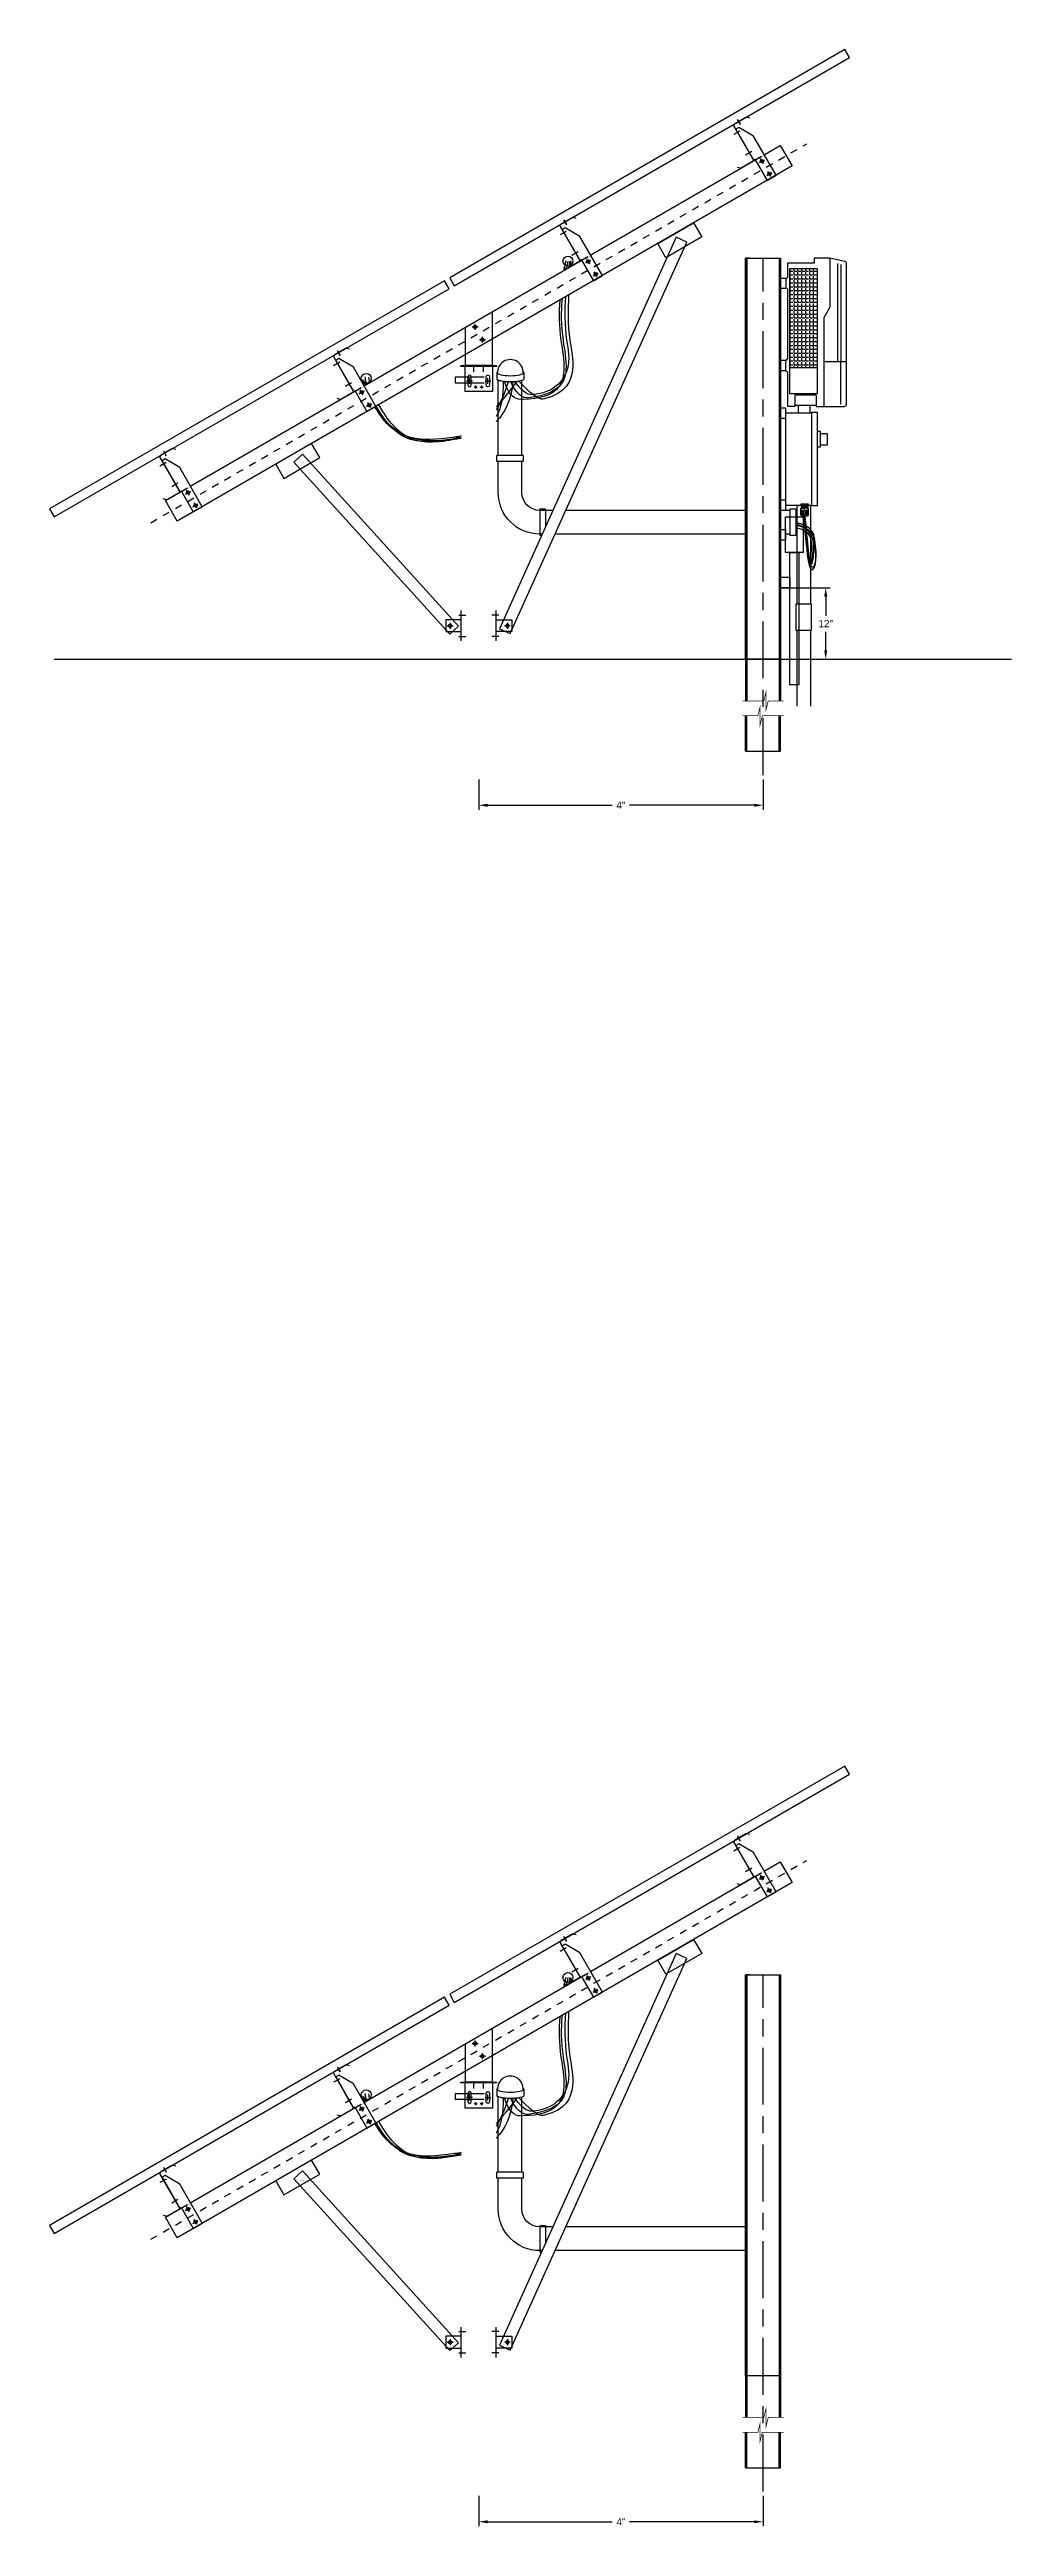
# Model space of a CAD drawing. Extents: x -272 to 283, y -41 to 246.
# Drawn here: x 268.99 to 282.53, y 66.06 to 100.89 of the extents above; entities that cross this region are included whole.
import ezdxf
from ezdxf.enums import TextEntityAlignment as Align

# ---------------------------------------------------------------- set-up
doc = ezdxf.new("R2010")
doc.units = 0
doc.header["$MEASUREMENT"] = 0
for name, pattern in [('Center001', [0.034, 0.02, -0.004, 0.006, -0.004]), ('Center002', [0.068, 0.04, -0.008, 0.012, -0.008]), ('Center005', [0.17, 0.1, -0.02, 0.03, -0.02]), ('Center040', [1.36, 0.8, -0.16, 0.24, -0.16]), ('Dash005', [0.08, 0.05, -0.03]), ('Dash010', [0.16, 0.1, -0.06])]:
    doc.linetypes.add(name, pattern=pattern)
for name, color, linetype in [('CONDUIT', 4, 'Continuous'), ('E-DIM', 1, 'Continuous'), ('G-ANNO-TEXT', 1, 'Continuous'), ('MODULE', 3, 'Continuous'), ('S-Detl-1fin', 5, 'Continuous'), ('S-Detl-2thn', 1, 'Continuous'), ('S-Detl-3med', 3, 'Continuous'), ('S-Detl-4wid', 4, 'Continuous'), ('S-Detl-5xwi', 7, 'Continuous'), ('SE-POWR-STRG-CNXN', 7, 'Continuous'), ('WIRE', 3, 'Continuous')]:
    doc.layers.add(name, color=color, linetype=linetype)
doc.styles.add('NEI-A', font='arial.ttf')
doc.styles.get("Standard").update_dxf_attribs({"font": 'arial.ttf'})
doc.dimstyles.new('NEI-A', dxfattribs={"dimtxt": 0.1, "dimasz": 0.125, "dimexe": 0.0625, "dimexo": 0.0625, "dimgap": 0.0625, "dimtad": 0, "dimtih": 1, "dimtoh": 1, "dimdec": 4, "dimzin": 3, "dimdsep": 46, "dimlunit": 4, "dimtxsty": 'NEI-A', "dimcen": 0, "dimadec": 0, "dimazin": 0, "dimtfac": 0.75, "dimtdec": 4, "dimtofl": 0, "dimtmove": 0, "dimatfit": 3, "dimfxl": 1, "dimfrac": 1, "dimtolj": 1, "dimtzin": 0, "dimarcsym": 0})

msp = doc.modelspace()

# ---------------------------------------------------------------- blocks, each defined once
blk = doc.blocks.new('*U13')
at = {"color": 0}
blk.add_lwpolyline([(0, 0), (77.01, 0), (77.01, 1.57), (0, 1.57)], close=True, dxfattribs=at)
at = {"layer": 'S-Detl-1fin', "linetype": 'Center002'}
for p, q in [((21.57, 0.28), (21.57, -0.51)), ((55.43, 0.28), (55.43, -0.51))]:
    blk.add_line(p, q, dxfattribs=at)
at = {"layer": 'Defpoints', "flags": 8}
blk.add_attdef('NAME', text='', height=1, dxfattribs=at).set_placement((0.13, 0.62), align=Align.MIDDLE_LEFT)
blk = doc.blocks.new('*U15')
blk.add_lwpolyline([(59.9375, -4), (-59.9375, -4), (-59.9375, 0), (59.9375, 0)], close=True)
at = {"layer": 'S-Detl-1fin', "linetype": 'Center040'}
blk.add_line((-63.9375, -2), (63.9375, -2), dxfattribs=at)
blk = doc.blocks.new('*U14')
at = {"layer": 'S-Detl-1fin', "linetype": 'Center002'}
for p, q in [((-0.44, -7.75), (0.56, -7.75)), ((0.06, -8.25), (0.06, -7.25)), ((-0.44, -10.25), (0.56, -10.25)), ((0.06, -10.75), (0.06, -9.75))]:
    blk.add_line(p, q, dxfattribs=at)
at = {"layer": 'S-Detl-2thn'}
blk.add_circle((0.06, -10.25), 0.281, dxfattribs=at)
blk.add_wipeout([(-0.8, -7.09), (-0.8, -6.91), (0.93, -6.91), (0.93, -7.09)])
at = {"color": 0, "linetype": 'Dash010'}
blk.add_line((-0.81, -7), (0.94, -7), dxfattribs=at)
at = {"color": 0}
blk.add_lwpolyline([(-0.81, -11), (0.94, -11), (0.94, -3.38), (-0.47, -0.88), (-1.06, -0.88), (-1.06, -6.88), (-0.81, -6.88)], close=True, dxfattribs=at)
at = {"layer": 'S-Detl-2thn'}
blk.add_circle((0.06, -7.75), 0.281, dxfattribs=at)
blk = doc.blocks.new('*U16')
at = {"linetype": 'Center002'}
for p, q in [((-1.12, 1.08), (-0.12, 1.08)), ((-0.62, 0.58), (-0.62, 1.58)), ((0.12, -1.08), (1.12, -1.08)), ((0.62, -1.58), (0.62, -0.58))]:
    blk.add_line(p, q, dxfattribs=at)
blk.add_lwpolyline([(-2.25, 1.01), (2.25, 3.61), (2.25, -5.46), (-2.25, -5.46)], close=True)
for centre in [(-0.62, 1.08), (0.62, -1.08)]:
    blk.add_circle(centre, 0.281)
blk = doc.blocks.new('*U17')
at = {"linetype": 'Center002'}
for p, q in [((-1.06, -8.05), (-2.06, -8.05)), ((-1.56, -8.55), (-1.56, -7.55)), ((-0.81, -6.51), (-0.81, -4.92)), ((0.81, -6.51), (0.81, -4.92)), ((1.06, -8.05), (2.06, -8.05)), ((1.56, -8.55), (1.56, -7.55))]:
    blk.add_line(p, q, dxfattribs=at)
at = {"linetype": 'Center001'}
for p, q in [((-0.75, -9.08), (-0.25, -9.08)), ((-0.5, -9.33), (-0.5, -8.83)), ((0.25, -9.08), (0.75, -9.08)), ((0.5, -9.33), (0.5, -8.83))]:
    blk.add_line(p, q, dxfattribs=at)
blk.add_lwpolyline([(-3, -5.59), (-3, -5.46), (3, -5.46), (3, -5.59)], close=True)
blk.add_lwpolyline([(2.31, -5.59), (2.31, -9.83), (-2.31, -9.83), (-2.31, -5.59)])
for points in [[(-1.84, -8.77, 1), (-1.28, -8.77), (-1.28, -7.33, 1), (-1.84, -7.33)], [(1.84, -8.77, -1), (1.28, -8.77), (1.28, -7.33, -1), (1.84, -7.33)]]:
    blk.add_lwpolyline(points, format="xyb", close=True)
for centre in [(-0.5, -9.08), (0.5, -9.08)]:
    blk.add_circle(centre, 0.125)
blk = doc.blocks.new('*U18')
at = {"linetype": 'Center005', "const_width": 0.007}
blk.add_lwpolyline([(0, -2.44), (0, 2.9)], dxfattribs=at)
blk.add_lwpolyline([(-4, -4.75), (3, -4.75), (3, -2), (-4, -2)], close=True)
at = {"const_width": 0.007}
for points in [[(-1.28, -4, 1), (-0.72, -4, 1)], [(-0.28, -4, 1), (0.28, -4, 1)], [(0.72, -4, 1), (1.28, -4, 1)], [(1.72, -4, 1), (2.28, -4, 1)]]:
    blk.add_lwpolyline(points, format="xyb", close=True, dxfattribs=at)
at = {"linetype": 'Center002', "const_width": 0.007}
for points in [[(0.5, -4), (-0.5, -4)], [(0, -3.5), (0, -4.5)]]:
    blk.add_lwpolyline(points, dxfattribs=at)
blk = doc.blocks.new('SE GM Post Clip')
at = {"linetype": 'Center002'}
for p, q in [((-2.38, 0), (-1.38, 0)), ((-1.88, 0.5), (-1.88, -0.5)), ((-0.44, 1.81), (1.14, 1.81)), ((-0.44, -1.81), (1.14, -1.81))]:
    blk.add_line(p, q, dxfattribs=at)
blk.add_line((0, -2.56), (0, 2.56))
blk.add_lwpolyline([(0, 1), (-2.62, 1), (-2.62, -1), (0, -1)])
blk.add_circle((-1.88, 0), 0.281)
blk = doc.blocks.new('*U19')
at = {"color": 0}
blk.add_lwpolyline([(-1, 1), (-1, -1), (38.17, -1), (38.17, 1)], close=True, dxfattribs=at)
blk = doc.blocks.new('*U20')
at = {"linetype": 'Center005', "const_width": 0.007}
blk.add_lwpolyline([(0, -2.44), (0, 2.9)], dxfattribs=at)
blk.add_lwpolyline([(4, -4.75), (-3, -4.75), (-3, -2), (4, -2)], close=True)
at = {"const_width": 0.007}
for points in [[(-1.72, -4, -1), (-2.28, -4, -1)], [(-0.72, -4, -1), (-1.28, -4, -1)], [(0.28, -4, -1), (-0.28, -4, -1)], [(1.28, -4, -1), (0.72, -4, -1)]]:
    blk.add_lwpolyline(points, format="xyb", close=True, dxfattribs=at)
at = {"linetype": 'Center002', "const_width": 0.007}
for points in [[(-0.5, -4), (0.5, -4)], [(0, -3.5), (0, -4.5)]]:
    blk.add_lwpolyline(points, dxfattribs=at)
blk = doc.blocks.new('*U21')
at = {"color": 0}
blk.add_lwpolyline([(-1, 1), (-1, -1), (71.48, -1), (71.48, 1)], close=True, dxfattribs=at)
blk = doc.blocks.new('gland')
blk.add_line((-0.48, 1.41), (0.48, 1.41))
blk.add_lwpolyline([(-0.55, 1.41), (0.55, 1.41), (0.55, 1.67), (-0.55, 1.67)], close=True)
for points in [[(-0.55, 0.17), (-0.55, 1.1), (0, 1.1)], [(-0.44, 0.14), (-0.44, 0.8), (-0.55, 0.8)], [(-0.48, 1.41), (-0.48, 1.32), (0, 1.32)], [(-0.48, 1.41), (-0.48, 1.32), (0, 1.32)], [(0.42, 1.32), (0.47, 1.27), (-0.48, 1.24), (-0.43, 1.2), (-0.43, 1.15)], [(-0.48, 1.32), (-0.43, 1.29), (-0.43, 1.24)], [(-0.48, 1.1), (-0.48, 1.15), (0.47, 1.17), (0.42, 1.2), (0.42, 1.27)], [(-0.42, 0), (0.42, 0)], [(-0.38, 0.24), (-0.38, 0.8), (-0.2, 0.8), (-0.2, 0.22), (-0.2, 0.22)], [(0, 0.8), (-0.1, 0.8), (-0.1, 0.22), (-0.1, 0.22)], [(0.48, 1.41), (0.48, 1.32), (0, 1.32)], [(0.48, 1.41), (0.48, 1.32), (0, 1.32)], [(0.55, 0.17), (0.55, 1.1), (0, 1.1)], [(0, 0.8), (0.1, 0.8), (0.1, 0.22), (0.1, 0.22)], [(0.38, 0.24), (0.38, 0.8), (0.2, 0.8), (0.2, 0.22), (0.2, 0.22)], [(0.42, 1.17), (0.42, 1.1)], [(0.44, 0.14), (0.44, 0.8), (0.55, 0.8)]]:
    blk.add_lwpolyline(points)
for points, start_tangent, end_tangent in [([(-0.44, 0.14), (-0.55, 0.24)], (0, -1), (0, 1)), ([(-0.42, 0), (-0.55, 0.17)], (-1, 0), (0, 1)), ([(-0.38, 0.24), (-0.27, 0.13), (-0.2, 0.22)], (0, -1), (0, 1)), ([(-0.1, 0.22), (0, 0.13)], (0, -1), (1, 0)), ([(0.1, 0.22), (0, 0.13)], (0, -1), (-1, 0)), ([(0.38, 0.24), (0.27, 0.13), (0.2, 0.22)], (0, -1), (0, 1)), ([(0.42, 0), (0.55, 0.17)], (1, 0), (0, 1)), ([(0.44, 0.14), (0.55, 0.24)], (0, -1), (0, 1))]:
    blk.add_spline(points, degree=3, dxfattribs=dict(start_tangent=start_tangent, end_tangent=end_tangent))
blk = doc.blocks.new('*D31')
at = {"layer": 'Defpoints', "color": 0, "transparency": 16777216}
for p in [(275.031, 90.684), (279.031, 90.684), (279.031, 90.259)]:
    blk.add_point(p, dxfattribs=at)
at = {"layer": 'E-DIM', "color": 0, "lineweight": -2, "transparency": 16777216}
for p, q in [((275.031, 90.622), (275.031, 90.196)), ((279.031, 90.622), (279.031, 90.196)), ((275.156, 90.259), (276.909, 90.259)), ((278.906, 90.259), (277.153, 90.259))]:
    blk.add_line(p, q, dxfattribs=at)
at = {"layer": 'E-DIM', "color": 0, "transparency": 16777216}
for points in [[(275.156, 90.28), (275.156, 90.238), (275.031, 90.259)], [(278.906, 90.28), (278.906, 90.238), (279.031, 90.259)]]:
    blk.add_solid(points, dxfattribs=at)
at = {"layer": 'E-DIM', "color": 0, "transparency": 16777216, "insert": (277.031, 90.259), "char_height": 0.1, "attachment_point": 5, "style": 'NEI-A'}
blk.add_mtext('\\A1;4"', dxfattribs=at)
blk = doc.blocks.new('*D32')
at = {"layer": 'Defpoints', "color": 0, "transparency": 16777216}
for p in [(275.031, 66.548), (279.031, 66.548), (279.031, 66.123)]:
    blk.add_point(p, dxfattribs=at)
at = {"layer": 'E-DIM', "color": 0, "lineweight": -2, "transparency": 16777216}
for p, q in [((275.031, 66.486), (275.031, 66.06)), ((279.031, 66.486), (279.031, 66.06)), ((275.156, 66.123), (276.909, 66.123)), ((278.906, 66.123), (277.153, 66.123))]:
    blk.add_line(p, q, dxfattribs=at)
at = {"layer": 'E-DIM', "color": 0, "transparency": 16777216}
for points in [[(275.156, 66.144), (275.156, 66.102), (275.031, 66.123)], [(278.906, 66.144), (278.906, 66.102), (279.031, 66.123)]]:
    blk.add_solid(points, dxfattribs=at)
at = {"layer": 'E-DIM', "color": 0, "transparency": 16777216, "insert": (277.031, 66.123), "char_height": 0.1, "attachment_point": 5, "style": 'NEI-A'}
blk.add_mtext('\\A1;4"', dxfattribs=at)
blk = doc.blocks.new('*D33')
at = {"layer": 'Defpoints', "color": 0, "transparency": 16777216}
for p in [(279.2, 93.317), (279.697, 92.313), (279.912, 92.313)]:
    blk.add_point(p, dxfattribs=at)
at = {"layer": 'G-ANNO-TEXT', "color": 0, "lineweight": -2, "transparency": 16777216}
for p, q in [((279.262, 93.317), (279.975, 93.317)), ((279.912, 93.192), (279.912, 92.925)), ((279.912, 92.438), (279.912, 92.7)), ((279.76, 92.313), (279.975, 92.313))]:
    blk.add_line(p, q, dxfattribs=at)
at = {"layer": 'G-ANNO-TEXT', "color": 0, "transparency": 16777216}
for points in [[(279.891, 93.192), (279.933, 93.192), (279.912, 93.317)], [(279.891, 92.438), (279.933, 92.438), (279.912, 92.313)]]:
    blk.add_solid(points, dxfattribs=at)
at = {"layer": 'G-ANNO-TEXT', "color": 0, "transparency": 16777216, "insert": (279.912, 92.813), "char_height": 0.1, "attachment_point": 5, "style": 'NEI-A'}
blk.add_mtext('\\A1;12"', dxfattribs=at)

# ---------------------------------------------------------------- dimensions: what is measured, and where the dimension line sits
at = {"layer": 'E-DIM'}
for base, p1, p2, picture, middle in [((279.03054, 90.25895), (275.03054, 90.68438), (279.03054, 90.68438), '*D31', (277.03054, 90.25895)), ((279.03054, 66.12279), (275.03054, 66.54821), (279.03054, 66.54821), '*D32', (277.03054, 66.12279))]:
    dim = msp.add_linear_dim(base=base, p1=p1, p2=p2, dimstyle='NEI-A', dxfattribs=at)
    dim.commit()
    dim.dimension.update_dxf_attribs({"geometry": picture, "text_midpoint": middle, "dimtype": 160})
at = {"layer": 'G-ANNO-TEXT'}
dim = msp.add_linear_dim(base=(279.91202, 92.31277), p1=(279.19995, 93.31682), p2=(279.69707, 92.31277), angle=90, text='12"', dimstyle='NEI-A', dxfattribs=at)
dim.commit()
dim.dimension.update_dxf_attribs({"geometry": '*D33', "text_midpoint": (279.91202, 92.81277), "dimtype": 160})

# ---------------------------------------------------------------- hatches: boundary and pattern name
at = {"layer": 'MODULE'}
h = msp.add_hatch(dxfattribs=at)
h.set_pattern_fill('ANGLE', color=256, scale=0.2)
h.set_pattern_definition([(0, (200.32118, -31.69907), (0, 0.055), [0.04, -0.015]), (90, (200.32118, -31.69907), (-0.055, 3e-18), [0.04, -0.015])])
h.paths.add_polyline_path([(279.79401, 97.80252), (279.40905, 97.80252), (279.40905, 96.41249), (279.79401, 96.41249)])

# ---------------------------------------------------------------- linework, layer by layer
for p, q in [((278.83783, 97.94955), (278.78471, 97.94955)), ((278.83783, 73.81338), (278.78471, 73.81338))]:
    msp.add_line(p, q)
at = {"color": 0}
for p, q in [((278.78471, 97.94955), (278.78471, 91.72604)), ((278.80263, 97.94955), (278.80263, 91.72604)), ((279.21742, 97.94955), (279.27638, 97.94955)), ((279.25846, 97.94955), (279.25846, 91.72604)), ((279.27638, 97.94955), (279.27638, 91.72604)), ((278.78471, 91.01771), (278.78471, 91.51771)), ((278.80263, 91.01771), (278.80263, 91.51771)), ((279.25846, 91.01771), (279.25846, 91.51771)), ((279.27638, 91.01771), (279.27638, 91.51771)), ((278.78471, 91.01771), (279.27638, 91.01771)), ((278.78471, 73.81338), (278.78471, 67.58988)), ((278.80263, 73.81338), (278.80263, 67.58988)), ((279.21742, 73.81338), (279.27638, 73.81338)), ((279.25846, 73.81338), (279.25846, 67.58988)), ((279.27638, 73.81338), (279.27638, 67.58988)), ((278.78471, 66.88154), (278.78471, 67.38154)), ((278.80263, 66.88154), (278.80263, 67.38154)), ((279.25846, 66.88154), (279.25846, 67.38154)), ((279.27638, 66.88154), (279.27638, 67.38154)), ((278.78471, 66.88154), (279.27638, 66.88154))]:
    msp.add_line(p, q, dxfattribs=at)
at = {"color": 0, "linetype": 'Dash005'}
for p, q in [((278.84075, 97.94955), (279.22033, 97.94955)), ((278.84075, 73.81338), (279.22033, 73.81338))]:
    msp.add_line(p, q, dxfattribs=at)
at = {"color": 0}
for points in [[(278.84301, 99.92146), (278.80269, 99.93226, 0.19891237), (278.78689, 99.93018), (278.62676, 99.83773, 0.41421356), (278.61914, 99.80927), (278.88997, 99.34018, -0.41421356), (278.88234, 99.31172), (278.72222, 99.21927, -0.19891237), (278.70641, 99.21719), (278.66609, 99.22799)], [(276.3995, 98.5107), (276.35918, 98.5215, 0.19891237), (276.34338, 98.51942), (276.18325, 98.42697, 0.41421356), (276.17563, 98.39851), (276.44646, 97.92942, -0.41421356), (276.43883, 97.90096), (276.27871, 97.80851, -0.19891237), (276.2629, 97.80643), (276.22258, 97.81723)], [(273.21328, 96.67113), (273.17296, 96.68193, 0.19891237), (273.15715, 96.67985), (272.99703, 96.5874, 0.41421356), (272.9894, 96.55895), (273.26024, 96.08985, -0.41421356), (273.25261, 96.06139), (273.09249, 95.96894, -0.19891237), (273.07668, 95.96686), (273.03636, 95.97766)], [(270.76977, 95.26037), (270.72945, 95.27117, 0.19891237), (270.71364, 95.26909), (270.55352, 95.17664, 0.41421356), (270.54589, 95.14818), (270.81673, 94.67909, -0.41421356), (270.8091, 94.65063), (270.64898, 94.55818, -0.19891237), (270.63317, 94.5561), (270.59285, 94.5669)], [(278.84301, 75.78529), (278.80269, 75.7961, 0.19891237), (278.78689, 75.79402), (278.62676, 75.70157, 0.41421356), (278.61914, 75.67311), (278.88997, 75.20401, -0.41421356), (278.88234, 75.17555), (278.72222, 75.0831, -0.19891237), (278.70641, 75.08102), (278.66609, 75.09183)], [(276.3995, 74.37453), (276.35918, 74.38534, 0.19891237), (276.34338, 74.38325), (276.18325, 74.29081, 0.41421356), (276.17563, 74.26235), (276.44646, 73.79325, -0.41421356), (276.43883, 73.76479), (276.27871, 73.67234, -0.19891237), (276.2629, 73.67026), (276.22258, 73.68107)], [(273.21328, 72.53496), (273.17296, 72.54577, 0.19891237), (273.15715, 72.54369), (272.99703, 72.45124, 0.41421356), (272.9894, 72.42278), (273.26024, 71.95368, -0.41421356), (273.25261, 71.92522), (273.09249, 71.83278, -0.19891237), (273.07668, 71.8307), (273.03636, 71.8415)], [(270.76977, 71.1242), (270.72945, 71.13501, 0.19891237), (270.71364, 71.13293), (270.55352, 71.04048, 0.41421356), (270.54589, 71.01202), (270.81673, 70.54292, -0.41421356), (270.8091, 70.51446), (270.64898, 70.42202, -0.19891237), (270.63317, 70.41993), (270.59285, 70.43074)]]:
    msp.add_lwpolyline(points, format="xyb", dxfattribs=at)
at = {"color": 0, "const_width": 0.01}
for points in [[(278.74304, 91.72604), (279.04096, 91.72604), (279.07221, 91.85104), (279.07221, 91.60104), (279.10346, 91.72604), (279.31804, 91.72604)], [(278.74304, 91.51771), (278.95763, 91.51771), (278.98888, 91.64271), (278.98888, 91.39271), (279.02013, 91.51771), (279.31804, 91.51771)], [(278.74304, 67.58988), (279.04096, 67.58988), (279.07221, 67.71488), (279.07221, 67.46488), (279.10346, 67.58988), (279.31804, 67.58988)], [(278.74304, 67.38154), (278.95763, 67.38154), (278.98888, 67.50654), (278.98888, 67.25654), (279.02013, 67.38154), (279.31804, 67.38154)]]:
    msp.add_lwpolyline(points, dxfattribs=at)
at = {"layer": 'CONDUIT'}
for points in [[(275.28527, 96.34513, -0.00654355), (275.2933, 96.34997, -0.00654355)], [(275.65552, 96.34997, -0.00654355), (275.66355, 96.34513)], [(275.92252, 94.07194), (275.88813, 94.07194, -0.41421356), (275.30482, 94.65525)], [(276.07291, 94.40526), (275.88813, 94.40526, -0.41421356), (275.63814, 94.65525)], [(275.28527, 72.20896, -0.00654355), (275.2933, 72.21381, -0.00654355)], [(275.65552, 72.21381, -0.00654355), (275.66355, 72.20896)], [(275.92252, 69.93578), (275.88813, 69.93578, -0.41421356), (275.30482, 70.51909)], [(276.07291, 70.2691), (275.88813, 70.2691, -0.41421356), (275.63814, 70.51909)]]:
    msp.add_lwpolyline(points, format="xyb", dxfattribs=at)
for points in [[(275.28527, 96.34513), (275.28527, 96.24534)], [(275.30482, 95.17607), (275.30482, 96.23803)], [(275.63814, 95.17607), (275.63814, 96.23617)], [(275.66355, 96.34513), (275.66355, 96.24535)], [(275.28398, 95.09274), (275.28398, 95.17607)], [(275.6548, 95.17607), (275.28398, 95.17607)], [(275.6548, 95.09274), (275.28398, 95.09274)], [(275.6548, 95.17607), (275.6548, 95.09274)], [(275.97146, 94.42193), (275.88813, 94.42193)], [(275.88813, 94.42193), (275.88813, 94.05111)], [(275.97146, 94.42193), (275.97146, 94.18041)], [(277.52375, 94.40525), (276.25575, 94.40526)], [(278.78471, 94.40525), (277.52375, 94.40525)], [(279.40838, 94.40525), (279.34549, 94.40525)], [(279.49171, 94.42192), (279.40838, 94.42192)], [(279.40838, 94.42192), (279.40838, 94.0511)], [(279.49171, 94.42192), (279.49171, 94.0511)], [(275.91312, 94.05111), (275.88813, 94.05111)], [(277.52375, 94.07193), (276.10536, 94.07194)], [(278.78471, 94.07193), (277.52375, 94.07193)], [(279.40838, 94.07193), (279.34549, 94.07193)], [(279.49171, 94.0511), (279.40838, 94.0511)], [(275.28527, 72.20896), (275.28527, 72.10918)], [(275.30482, 71.0399), (275.30482, 72.10186)], [(275.63814, 71.0399), (275.63814, 72.10001)], [(275.66355, 72.20896), (275.66355, 72.10919)], [(275.28398, 70.95657), (275.28398, 71.0399)], [(275.6548, 71.0399), (275.28398, 71.0399)], [(275.6548, 70.95657), (275.28398, 70.95657)], [(275.6548, 71.0399), (275.6548, 70.95657)], [(275.97146, 70.28577), (275.88813, 70.28577)], [(275.88813, 70.28577), (275.88813, 69.91495)], [(275.97146, 70.28577), (275.97146, 70.04424)], [(277.52375, 70.26909), (276.25575, 70.2691)], [(278.78471, 70.26909), (277.52375, 70.26909)], [(275.91312, 69.91495), (275.88813, 69.91495)], [(277.52375, 69.93577), (276.10536, 69.93578)], [(278.78471, 69.93577), (277.52375, 69.93577)]]:
    msp.add_lwpolyline(points, dxfattribs=at)
at = {"layer": 'CONDUIT', "flags": 128}
for points in [[(279.52552, 95.88617), (279.52552, 95.77273)], [(279.69417, 95.77273), (279.69417, 95.88617)], [(279.50409, 94.47947), (279.50409, 93.09171)], [(279.69707, 94.47947), (279.69707, 93.09171)], [(279.50409, 92.71754), (279.50409, 91.65243)], [(279.69707, 92.71754), (279.69707, 91.65243)]]:
    msp.add_lwpolyline(points, dxfattribs=at)
at = {"layer": 'CONDUIT', "linetype": 'ByBlock', "flags": 128}
for points in [[(275.30482, 94.65525), (275.30482, 95.09274)], [(275.63814, 94.65525), (275.63814, 95.09274)], [(275.30482, 70.51909), (275.30482, 70.95657)], [(275.63814, 70.51909), (275.63814, 70.95657)]]:
    msp.add_lwpolyline(points, dxfattribs=at)
at = {"layer": 'CONDUIT'}
for points in [[(279.40799, 93.81277), (279.53299, 93.81277), (279.53299, 91.95465), (279.40799, 91.95465)], [(279.49576, 93.09171), (279.70603, 93.09171), (279.70603, 92.71754), (279.49576, 92.71754)]]:
    msp.add_lwpolyline(points, close=True, dxfattribs=at)
for centre in [(276.28572, 97.91112), (273.44747, 96.26146), (276.28572, 73.77496), (273.44747, 72.12529)]:
    msp.add_circle(centre, 0.07017, dxfattribs=at)
for centre in [(275.47441, 96.34513), (275.47441, 72.20896)]:
    msp.add_arc(centre, 0.18118, 355.710983, 184.289017, dxfattribs=at)
for centre in [(275.47441, 96.34513), (275.47441, 72.20896)]:
    msp.add_ellipse(centre, major_axis=(-0.18914, 0), ratio=0.24214006, start_param=0, end_param=3.14159265, dxfattribs=at)
for points in [[(275.28527, 96.24534), (275.28592, 96.24506), (275.28657, 96.24479), (275.28721, 96.24452), (275.29235, 96.24238), (275.29747, 96.24049), (275.32326, 96.23181), (275.34575, 96.22689), (275.39426, 96.21965), (275.42021, 96.21741), (275.48095, 96.21528), (275.51602, 96.21632), (275.58176, 96.22284), (275.6121, 96.2281), (275.6476, 96.2391), (275.65557, 96.24191), (275.66355, 96.24535)], [(275.28527, 72.10918), (275.28592, 72.1089), (275.28657, 72.10862), (275.28721, 72.10835), (275.29235, 72.10621), (275.29747, 72.10432), (275.32326, 72.09564), (275.34575, 72.09072), (275.39426, 72.08349), (275.42021, 72.08124), (275.48095, 72.07912), (275.51602, 72.08015), (275.58176, 72.08667), (275.6121, 72.09194), (275.6476, 72.10293), (275.65557, 72.10575), (275.66355, 72.10919)]]:
    msp.add_open_spline(points, degree=3, knots=[0.53104902, 0.53104902, 0.53104902, 0.53104902, 0.54341047, 0.54341047, 0.54341047, 0.6413763, 0.6413763, 1.03743734, 1.03743734, 1.43349838, 1.43349838, 1.94523153, 1.94523153, 2.45696468, 2.45696468, 2.61026461, 2.61026461, 2.61026461, 2.61026461], dxfattribs=at)
at = {"layer": 'MODULE', "flags": 128}
msp.add_lwpolyline([(279.77801, 96.02724), (279.77801, 95.86785), (280.17423, 95.86785, 0.41421356), (280.20423, 95.89785), (280.20423, 97.87722, 0.35603178), (280.18026, 97.90661), (279.97128, 97.94955), (279.74794, 97.94955), (279.74794, 97.88096), (279.37391, 97.88096), (279.37391, 97.67789), (279.35104, 97.65503), (279.35104, 97.53938), (279.37391, 97.51652), (279.37391, 96.54312), (279.34549, 96.5095), (279.34549, 96.37367), (279.37391, 96.35215), (279.37391, 95.87137), (279.47993, 95.87137), (279.47993, 95.88617), (279.77801, 95.88617)], format="xyb", dxfattribs=at)
for points in [[(279.97128, 97.94955), (279.97128, 97.26063), (279.88452, 97.11321), (279.88452, 95.86785)], [(280.08227, 96.49364), (280.08227, 97.87886)], [(279.79401, 97.80252), (279.79401, 96.04526), (279.40905, 96.04526), (279.40905, 97.80252)], [(280.12666, 97.86501), (280.12666, 96.49364)], [(280.20423, 96.49364), (279.88452, 96.49364)], [(280.12055, 96.49364), (280.12055, 95.90114)], [(279.77801, 96.02724), (279.47611, 96.02724), (279.47611, 95.87137)]]:
    msp.add_lwpolyline(points, dxfattribs=at)
at = {"layer": 'MODULE'}
for points in [[(279.79401, 97.80252), (279.40905, 97.80252)], [(279.40905, 96.41249), (279.79401, 96.41249)], [(279.71181, 95.77273), (279.34549, 95.77273), (279.34549, 94.47947), (279.71181, 94.47947)], [(279.79549, 95.29898), (279.84057, 95.29898), (279.84057, 95.5135), (279.79549, 95.5135)], [(279.84057, 95.32873), (279.93616, 95.32873), (279.93616, 95.48375), (279.84057, 95.48375)]]:
    msp.add_lwpolyline(points, dxfattribs=at)
for points in [[(279.79549, 95.78026), (279.71181, 95.78026), (279.71181, 94.47193), (279.79549, 94.47193)], [(279.59549, 93.81277), (279.34549, 93.81277), (279.34549, 94.31277), (279.59549, 94.31277)]]:
    msp.add_lwpolyline(points, close=True, dxfattribs=at)
at = {"layer": 'S-Detl-1fin', "linetype": 'Center002'}
for p, q in [((278.70511, 99.73863), (278.59084, 99.67266)), ((278.87177, 99.44995), (278.75751, 99.38398)), ((276.2616, 98.32787), (276.14733, 98.2619)), ((276.42826, 98.03919), (276.314, 97.97322)), ((273.07537, 96.4883), (272.96111, 96.42233)), ((273.24204, 96.19963), (273.12777, 96.13365)), ((270.63186, 95.07754), (270.5176, 95.01157)), ((270.79853, 94.78886), (270.68426, 94.72289)), ((278.70511, 75.60246), (278.59084, 75.53649)), ((278.87177, 75.31379), (278.75751, 75.24782)), ((276.2616, 74.1917), (276.14733, 74.12573)), ((276.42826, 73.90303), (276.314, 73.83706)), ((273.07537, 72.35214), (272.96111, 72.28616)), ((273.24204, 72.06346), (273.12777, 71.99749)), ((270.63186, 70.94137), (270.5176, 70.8754)), ((270.79853, 70.6527), (270.68426, 70.58673))]:
    msp.add_line(p, q, dxfattribs=at)
at = {"layer": 'S-Detl-1fin', "linetype": 'Center005'}
for p, q in [((278.71221, 99.83001), (278.67171, 99.90017)), ((276.2687, 98.41925), (276.2282, 98.48941)), ((273.08248, 96.57969), (273.04198, 96.64984)), ((270.63897, 95.16892), (270.59847, 95.23908)), ((278.71221, 75.69385), (278.67171, 75.764)), ((276.2687, 74.28309), (276.2282, 74.35324)), ((273.08248, 72.44352), (273.04198, 72.51368)), ((270.63897, 71.03276), (270.59847, 71.10291))]:
    msp.add_line(p, q, dxfattribs=at)
at = {"layer": 'S-Detl-1fin', "linetype": 'Center040'}
for p, q in [((279.03054, 90.68438), (279.03054, 97.94955)), ((279.03054, 66.54821), (279.03054, 73.81338))]:
    msp.add_line(p, q, dxfattribs=at)
at = {"layer": 'S-Detl-4wid'}
for p, q in [((278.78471, 97.94955), (279.27638, 97.94955)), ((278.78471, 73.81338), (279.27638, 73.81338))]:
    msp.add_line(p, q, dxfattribs=at)
at = {"layer": 'S-Detl-5xwi'}
msp.add_line((269.05724, 92.31277), (282.52558, 92.31277), dxfattribs=at)
at = {"layer": 'WIRE'}
for points in [[(278.78471, 97.94955), (279.27638, 97.94955), (279.27638, 92.31277), (278.78471, 92.31277)], [(278.78471, 73.81338), (279.27638, 73.81338), (279.27638, 68.1766), (278.78471, 68.1766)]]:
    msp.add_lwpolyline(points, close=True, dxfattribs=at)
for points in [[(279.27638, 97.67241), (279.35104, 97.67241), (279.35104, 97.52399), (279.27638, 97.52399)], [(279.27638, 96.5158), (279.34549, 96.5158), (279.34549, 96.36737), (279.27638, 96.36737)], [(275.10522, 96.27762), (274.69967, 96.27764), (274.69967, 96.20091), (275.10522, 96.20089)], [(279.27638, 95.84694), (279.34549, 95.84694), (279.34549, 95.69852), (279.27638, 95.69852)], [(279.27638, 94.55368), (279.34549, 94.55368), (279.34549, 94.40525), (279.27638, 94.40525)], [(279.27638, 94.13698), (279.34549, 94.13698), (279.34549, 93.98855), (279.27638, 93.98855)], [(279.27638, 93.46525), (279.40799, 93.46525), (279.40799, 93.31682), (279.27638, 93.31682)], [(275.10522, 72.14146), (274.69967, 72.14147), (274.69967, 72.06474), (275.10522, 72.06473)]]:
    msp.add_lwpolyline(points, dxfattribs=at)
for points in [[(276.25392, 97.91244), (276.24523, 97.86896), (276.23654, 97.8246), (276.22816, 97.77932)], [(276.28387, 97.91164), (276.27645, 97.87468), (276.26902, 97.83705), (276.26179, 97.79874)], [(276.31082, 97.91083), (276.307, 97.88109), (276.30296, 97.85086), (276.29884, 97.82013)], [(276.32774, 97.90761), (276.32684, 97.88365), (276.32565, 97.85937), (276.32422, 97.83479)], [(275.57096, 96.22213), (275.46354, 96.07835), (275.36582, 95.95914), (275.27638, 95.86021)], [(275.37171, 96.22056), (275.38037, 95.99455), (275.34195, 95.83631), (275.27638, 95.72445)], [(275.51166, 96.21687), (275.48759, 95.9543), (275.398, 95.77619), (275.27638, 95.65445)], [(275.44829, 96.21643), (275.39422, 96.05078), (275.3363, 95.92028), (275.27638, 95.81715)], [(276.25392, 73.77628), (276.24523, 73.7328), (276.23654, 73.68843), (276.22816, 73.64316)], [(276.28387, 73.77547), (276.27645, 73.73851), (276.26902, 73.70088), (276.26179, 73.66258)], [(276.31082, 73.77467), (276.307, 73.74492), (276.30296, 73.71469), (276.29884, 73.68397)], [(276.32774, 73.77144), (276.32684, 73.74748), (276.32565, 73.72321), (276.32422, 73.69862)], [(275.57096, 72.08597), (275.46354, 71.94219), (275.36582, 71.82297), (275.27638, 71.72405)], [(275.37171, 72.0844), (275.38037, 71.85838), (275.34195, 71.70015), (275.27638, 71.58828)], [(275.51166, 72.08071), (275.48759, 71.81813), (275.398, 71.64002), (275.27638, 71.51828)], [(275.44829, 72.08026), (275.39422, 71.91461), (275.3363, 71.78412), (275.27638, 71.68099)]]:
    msp.add_open_spline(points, degree=3, dxfattribs=at)
for points, knots in [([(276.17051, 97.36114), (276.15664, 97.18396), (276.15814, 96.87076), (276.27261, 96.36472), (276.13793, 95.94222), (275.47419, 95.96666), (275.39067, 96.22056)], [7.18703578, 7.18703578, 7.18703578, 7.18703578, 13.61868835, 17.85489766, 22.73274239, 23.55511522, 23.55511522, 23.55511522, 23.55511522]), ([(276.20188, 97.37925), (276.18655, 97.19721), (276.18653, 96.87846), (276.30256, 96.36552), (276.16788, 96.02293), (275.60278, 95.97312), (275.47512, 96.216)], [6.97482194, 6.97482194, 6.97482194, 6.97482194, 13.61868835, 17.85489766, 22.73274239, 23.55511522, 23.55511522, 23.55511522, 23.55511522]), ([(276.25171, 97.40802), (276.23739, 97.21938), (276.23501, 96.89262), (276.35332, 96.36961), (276.05399, 96.02702), (275.6843, 96.03005), (275.53235, 96.21814)], [6.66570194, 6.66570194, 6.66570194, 6.66570194, 13.61868835, 17.85489766, 22.73274239, 23.55511522, 23.55511522, 23.55511522, 23.55511522]), ([(276.29519, 97.43313), (276.28323, 97.23619), (276.27798, 96.90019), (276.39893, 96.36552), (276.24494, 96.02293), (275.84967, 95.95281), (275.59136, 96.22525)], [6.30718024, 6.30718024, 6.30718024, 6.30718024, 13.61868835, 17.85489766, 22.73274239, 23.55511522, 23.55511522, 23.55511522, 23.55511522]), ([(279.59052, 94.3328), (279.60404, 94.25348), (279.63988, 93.88837), (279.67732, 93.50529), (279.78991, 93.61094), (279.75965, 93.96182), (279.72841, 94.14577), (279.49171, 94.19324)], [0.72968841, 0.72968841, 0.72968841, 0.72968841, 1, 2, 3, 4, 5, 5, 5, 5]), ([(279.60157, 94.3314), (279.61133, 94.26582), (279.64541, 93.91874), (279.68211, 93.54323), (279.7947, 93.64888), (279.76443, 93.99976), (279.72402, 94.1778), (279.49171, 94.23651)], [0.77454756, 0.77454756, 0.77454756, 0.77454756, 1, 2, 3, 4, 5, 5, 5, 5]), ([(279.60602, 94.33084), (279.63206, 94.14469), (279.66546, 93.6011), (279.72956, 93.64437), (279.75353, 93.8346), (279.73212, 94.13226), (279.49171, 94.21808)], [1.34817116, 1.34817116, 1.34817116, 1.34817116, 2, 3, 4, 5, 5, 5, 5]), ([(279.61605, 94.32958), (279.63868, 94.15323), (279.67134, 93.63978), (279.73434, 93.68231), (279.71917, 93.86354), (279.71273, 94.12063), (279.49171, 94.15866)], [1.39349536, 1.39349536, 1.39349536, 1.39349536, 2, 3, 4, 5, 5, 5, 5]), ([(276.17051, 73.22497), (276.15664, 73.0478), (276.15814, 72.73459), (276.27261, 72.22856), (276.13793, 71.80606), (275.47419, 71.83049), (275.39067, 72.0844)], [7.18703578, 7.18703578, 7.18703578, 7.18703578, 13.61868835, 17.85489766, 22.73274239, 23.55511522, 23.55511522, 23.55511522, 23.55511522]), ([(276.20188, 73.24308), (276.18655, 73.06104), (276.18653, 72.7423), (276.30256, 72.22936), (276.16788, 71.88676), (275.60278, 71.83695), (275.47512, 72.07983)], [6.97482194, 6.97482194, 6.97482194, 6.97482194, 13.61868835, 17.85489766, 22.73274239, 23.55511522, 23.55511522, 23.55511522, 23.55511522]), ([(276.25171, 73.27185), (276.23739, 73.08322), (276.23501, 72.75645), (276.35332, 72.23345), (276.05399, 71.89086), (275.6843, 71.89388), (275.53235, 72.08197)], [6.66570194, 6.66570194, 6.66570194, 6.66570194, 13.61868835, 17.85489766, 22.73274239, 23.55511522, 23.55511522, 23.55511522, 23.55511522]), ([(276.29519, 73.29696), (276.28323, 73.10003), (276.27798, 72.76403), (276.39893, 72.22936), (276.24494, 71.88676), (275.84967, 71.81665), (275.59136, 72.08909)], [6.30718024, 6.30718024, 6.30718024, 6.30718024, 13.61868835, 17.85489766, 22.73274239, 23.55511522, 23.55511522, 23.55511522, 23.55511522])]:
    msp.add_open_spline(points, degree=3, knots=knots, dxfattribs=at)

# ---------------------------------------------------------------- block references
at = {"layer": 'S-Detl-2thn', "xscale": 0.08333333333333331, "yscale": 0.08333333333333331, "zscale": 0.08333333333333331, "rotation": 29.99999999999999}
for name, p in [('*U20', (277.68152, 98.42597)), ('*U18', (272.37956, 95.36488)), ('*U20', (277.68152, 74.28981)), ('*U18', (272.37956, 71.22872))]:
    msp.add_blockref(name, p, dxfattribs=at)
at = {"layer": 'S-Detl-2thn', "yscale": 0.08333333333333333, "zscale": 0.08333333333333333}
for name, p, xscale in [('*U16', (275.03054, 96.89543), 0.08333333333333333), ('*U17', (275.03054, 96.89543), 0.08333333333333333), ('SE GM Post Clip', (274.78471, 92.78354), 0.08333333333333333), ('SE GM Post Clip', (275.27638, 92.78354), -0.08333333333333333), ('*U16', (275.03054, 72.75926), 0.08333333333333333), ('*U17', (275.03054, 72.75926), 0.08333333333333333), ('SE GM Post Clip', (274.78471, 68.64737), 0.08333333333333333), ('SE GM Post Clip', (275.27638, 68.64737), -0.08333333333333333)]:
    msp.add_blockref(name, p, dxfattribs=dict(at, xscale=xscale))
at = {"layer": 'S-Detl-3med'}
for name, p, xscale, yscale, zscale, rotation in [('*U15', (274.94721, 97.03977), 0.08333333333333331, 0.08333333333333331, 0.08333333333333331, 29.99999999999999), ('*U19', (272.54623, 95.07621), 0.08333333333333333, 0.08333333333333333, 0.08333333333333333, 312.2461215296137), ('*U15', (274.94721, 72.9036), 0.08333333333333331, 0.08333333333333331, 0.08333333333333331, 29.99999999999999), ('*U19', (272.54623, 70.94004), 0.08333333333333333, 0.08333333333333333, 0.08333333333333333, 312.2461215296137)]:
    msp.add_blockref(name, p, dxfattribs=dict(at, xscale=xscale, yscale=yscale, zscale=zscale, rotation=rotation))
at = {"layer": 'S-Detl-4wid', "xscale": 0.08333333333333331, "yscale": 0.08333333333333331, "zscale": 0.08333333333333331, "rotation": 29.99999999999999}
for p in [(274.68697, 97.56309), (269.05724, 94.31277), (274.68697, 73.42693), (269.05724, 70.1766)]:
    msp.add_blockref('*U13', p, dxfattribs=at)
at = {"layer": 'SE-POWR-STRG-CNXN', "xscale": 0.09915402604520243, "yscale": 0.09915402604520243, "zscale": 0.09915402604520243}
msp.add_blockref('gland', (279.61605, 94.32958), dxfattribs=at)

msp.set_redraw_order([(e.dxf.handle, doc.entitydb.next_handle()) for e in msp.query("TEXT MTEXT ATTDEF DIMENSION ARC_DIMENSION")])  # texts and dimensions are drawn at this point

# ---------------------------------------------------------------- next in the draw order: block references
at = {"layer": 'S-Detl-2thn', "xscale": 0.08333333333333331, "yscale": 0.08333333333333331, "zscale": 0.08333333333333331, "rotation": 29.99999999999999}
for p in [(278.68751, 99.87281), (276.244, 98.46204), (273.05778, 96.62248), (270.61427, 95.21172), (278.68751, 75.73664), (276.244, 74.32588), (273.05778, 72.48631), (270.61427, 71.07555)]:
    msp.add_blockref('*U14', p, dxfattribs=at)

# ---------------------------------------------------------------- next in the draw order: linework, layer by layer
at = {"layer": 'WIRE'}
for points in [[(273.42312, 96.15983), (273.41125, 96.18808), (273.39934, 96.21746), (273.38738, 96.24802)], [(273.44106, 96.17019), (273.4314, 96.19351), (273.4217, 96.21758), (273.41198, 96.24243)], [(273.45561, 96.17859), (273.44591, 96.21346), (273.4383, 96.24781), (273.43311, 96.28119)], [(273.49914, 96.20373), (273.493, 96.22866), (273.48799, 96.25326), (273.48424, 96.27736)], [(273.42312, 72.02367), (273.41125, 72.05192), (273.39934, 72.0813), (273.38738, 72.11185)], [(273.44106, 72.03403), (273.4314, 72.05735), (273.4217, 72.08142), (273.41198, 72.10627)], [(273.45561, 72.04243), (273.44591, 72.07729), (273.4383, 72.11164), (273.43311, 72.14503)], [(273.49914, 72.06756), (273.493, 72.09249), (273.48799, 72.11709), (273.48424, 72.14119)]]:
    msp.add_open_spline(points, degree=3, dxfattribs=at)
for points, knots in [([(274.78471, 95.44776), (274.75311, 95.44304), (274.42399, 95.40184), (274.15045, 95.36655), (273.75453, 95.54458), (273.57029, 95.8599)], [0.89681682, 0.89681682, 0.89681682, 0.89681682, 1, 2, 2.75541951, 2.75541951, 2.75541951, 2.75541951]), ([(274.78471, 95.42745), (274.74504, 95.41901), (274.46366, 95.37946), (274.17408, 95.35882), (273.77391, 95.54116), (273.58631, 95.86915)], [0.8425235, 0.8425235, 0.8425235, 0.8425235, 1, 2, 2.76716656, 2.76716656, 2.76716656, 2.76716656]), ([(274.78471, 95.41611), (274.69871, 95.3992), (274.21473, 95.34714), (273.91824, 95.39913), (273.65679, 95.74666), (273.58719, 95.86966)], [0.78999767, 0.78999767, 0.78999767, 0.78999767, 1, 2, 2.4788284, 2.4788284, 2.4788284, 2.4788284]), ([(274.78471, 95.45304), (274.66021, 95.39109), (274.29793, 95.33768), (273.96365, 95.3963), (273.69639, 95.7583), (273.62432, 95.8911)], [0.60733285, 0.60733285, 0.60733285, 0.60733285, 1, 2, 2.5114403, 2.5114403, 2.5114403, 2.5114403]), ([(274.78471, 71.31688), (274.66021, 71.25493), (274.29793, 71.20152), (273.96365, 71.26013), (273.69639, 71.62213), (273.62432, 71.75493)], [0.60733285, 0.60733285, 0.60733285, 0.60733285, 1, 2, 2.5114403, 2.5114403, 2.5114403, 2.5114403]), ([(274.78471, 71.3116), (274.75311, 71.30688), (274.42399, 71.26567), (274.15045, 71.23039), (273.75453, 71.40842), (273.57029, 71.72374)], [0.89681682, 0.89681682, 0.89681682, 0.89681682, 1, 2, 2.75541951, 2.75541951, 2.75541951, 2.75541951]), ([(274.78471, 71.29129), (274.74504, 71.28285), (274.46366, 71.24329), (274.17408, 71.22266), (273.77391, 71.405), (273.58631, 71.73298)], [0.8425235, 0.8425235, 0.8425235, 0.8425235, 1, 2, 2.76716656, 2.76716656, 2.76716656, 2.76716656]), ([(274.78471, 71.27994), (274.69871, 71.26304), (274.21473, 71.21098), (273.91824, 71.26296), (273.65679, 71.61049), (273.58719, 71.73349)], [0.78999767, 0.78999767, 0.78999767, 0.78999767, 1, 2, 2.4788284, 2.4788284, 2.4788284, 2.4788284])]:
    msp.add_open_spline(points, degree=3, knots=knots, dxfattribs=at)

# ---------------------------------------------------------------- next in the draw order: block references
at = {"layer": 'S-Detl-3med', "xscale": 0.0833333333333333, "yscale": 0.0833333333333333, "zscale": 0.0833333333333333, "rotation": 245.7155618643101}
for p in [(277.84819, 98.1373), (277.84819, 74.00113)]:
    msp.add_blockref('*U21', p, dxfattribs=at)

doc.saveas('drawing.dxf')
